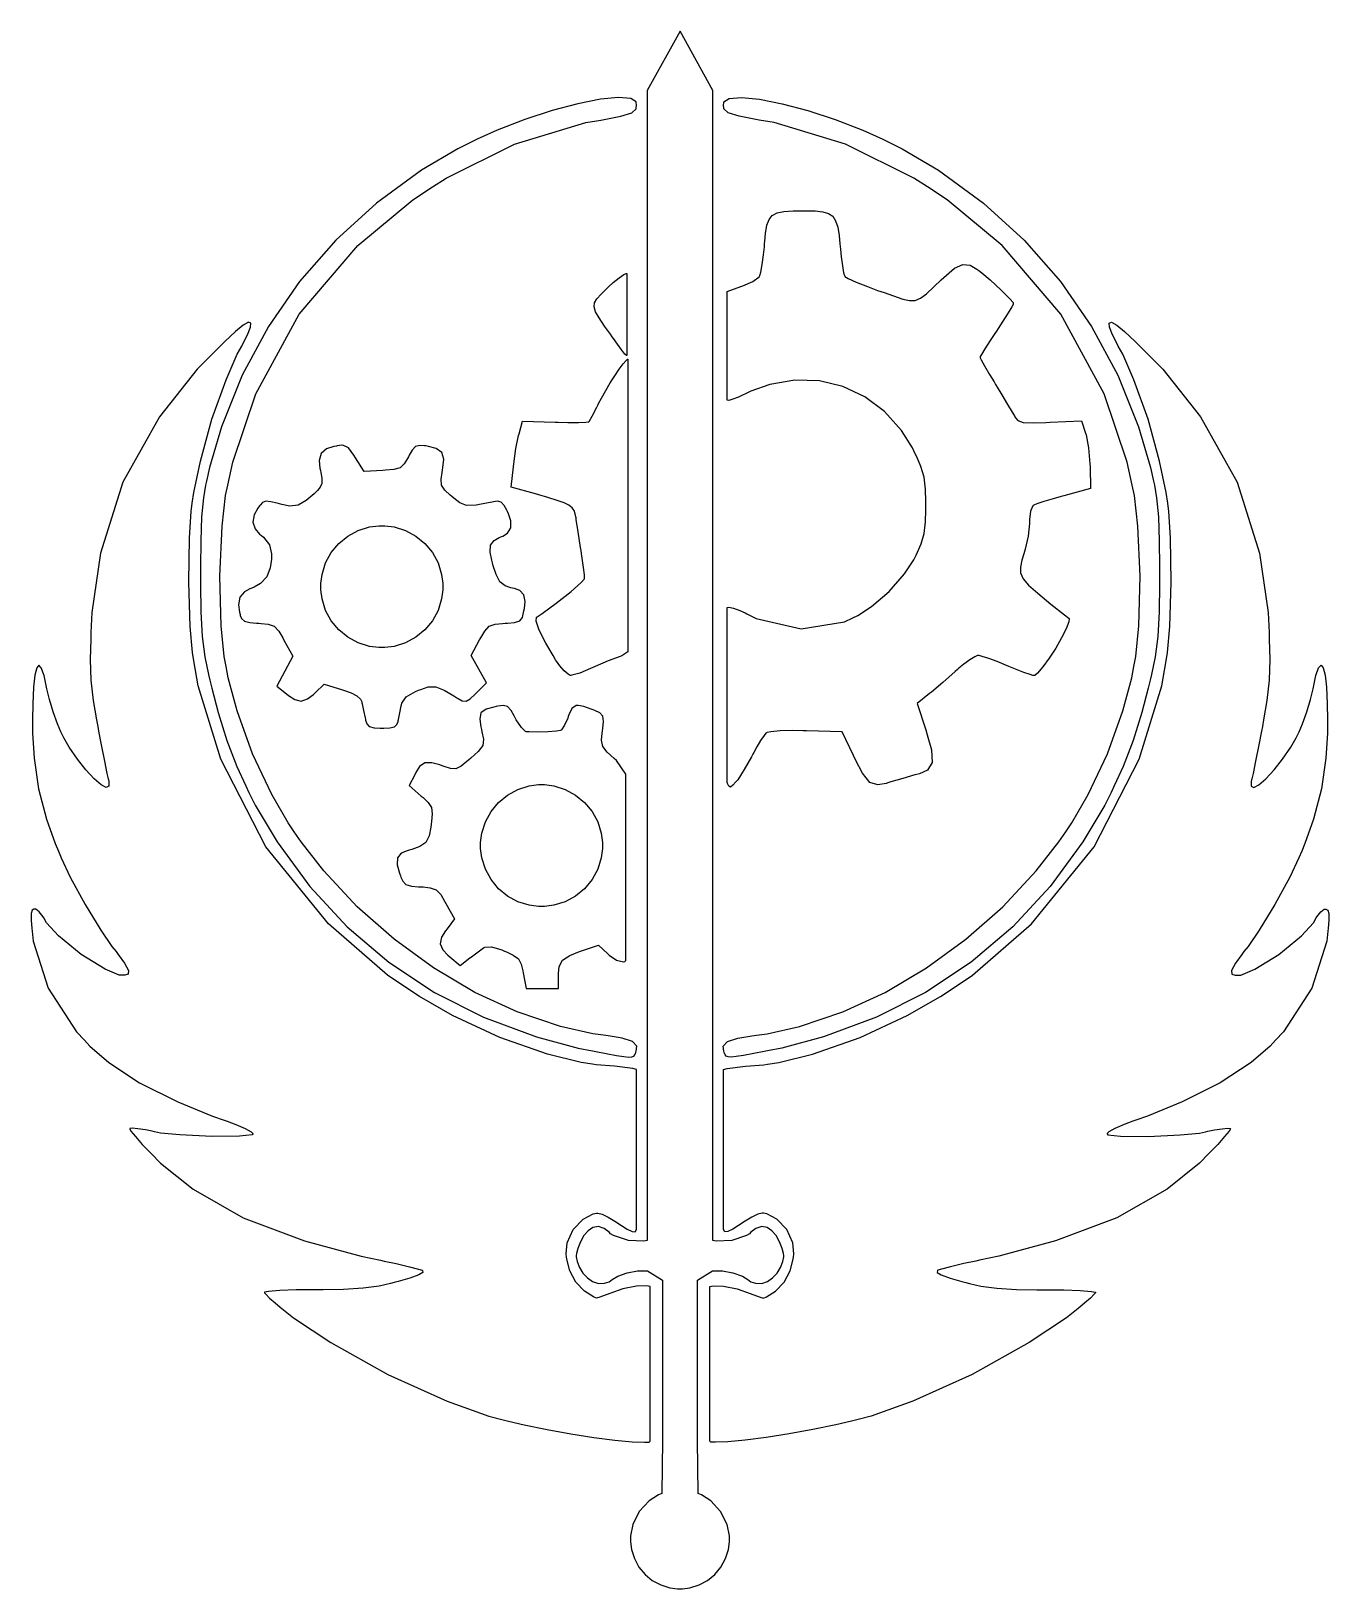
# Model space of a CAD drawing. Extents: x 0 to 111, y 0 to 134.
import ezdxf

# ---------------------------------------------------------------- set-up
doc = ezdxf.new("R2010")
doc.units = 0
doc.layers.get('0').update_dxf_attribs({"linetype": 'CONTINUOUS'})

msp = doc.modelspace()

# ---------------------------------------------------------------- linework, layer by layer
at = {"color": 9}
for p, q in [((55.5819, 133.703), (52.7773, 128.623)), ((58.3875, 128.623), (55.5819, 133.703)), ((52.7773, 128.623), (52.7773, 30.1267)), ((58.3875, 30.1267), (58.3875, 128.623)), ((47.7118, 30.9645), (47.3534, 30.5428)), ((48.1252, 31.2388), (47.7118, 30.9645)), ((48.5881, 31.3159), (48.1252, 31.2388)), ((49.0954, 31.1533), (48.5881, 31.3159)), ((49.5198, 30.8295), (49.0954, 31.1533)), ((49.6383, 30.6999), (49.5198, 30.8295)), ((49.8962, 30.5635), (49.6383, 30.6999)), ((61.5266, 30.6999), (61.2676, 30.5635)), ((61.6437, 30.8295), (61.5266, 30.6999)), ((62.0681, 31.1533), (61.6437, 30.8295)), ((62.574, 31.3159), (62.0681, 31.1533)), ((63.0357, 31.2388), (62.574, 31.3159)), ((63.4478, 30.9645), (63.0357, 31.2388)), ((63.803, 30.5428), (63.4478, 30.9645)), ((46.8284, 29.4376), (46.7032, 28.9981)), ((47.0574, 30.0178), (46.8284, 29.4376)), ((47.3534, 30.5428), (47.0574, 30.0178)), ((51.1609, 30.128), (49.8962, 30.5635)), ((52.488, 30.0729), (51.1609, 30.128)), ((52.7773, 30.1267), (52.488, 30.0729)), ((58.6754, 30.0729), (58.3875, 30.1267)), ((60.0026, 30.128), (58.6754, 30.0729)), ((61.2676, 30.5635), (60.0026, 30.128)), ((64.0994, 30.0178), (63.803, 30.5428)), ((64.3269, 29.4376), (64.0994, 30.0178)), ((64.4507, 28.9981), (64.3269, 29.4376)), ((46.7032, 28.9981), (46.6743, 28.8478)), ((46.6743, 28.8478), (46.6796, 28.7169)), ((46.6796, 28.7169), (46.7639, 28.3242)), ((46.7639, 28.3242), (46.9678, 27.8074)), ((64.1876, 27.8074), (64.3915, 28.3242)), ((64.3915, 28.3242), (64.4744, 28.7169)), ((64.4811, 28.8478), (64.4507, 28.9981)), ((64.4744, 28.7169), (64.4811, 28.8478)), ((46.9678, 27.8074), (47.2694, 27.3279)), ((47.2694, 27.3279), (47.6525, 26.9214)), ((47.6525, 26.9214), (48.0977, 26.6196)), ((49.6383, 26.6706), (49.7692, 26.7904)), ((49.7692, 26.7904), (50.2433, 27.0592)), ((50.2433, 27.0592), (51.048, 27.3527)), ((51.048, 27.3527), (51.9395, 27.5167)), ((51.9395, 27.5167), (52.59, 27.5415)), ((52.59, 27.5415), (52.8038, 27.5167)), ((52.8038, 27.5167), (54.0826, 26.7408)), ((54.0826, 26.7408), (54.0826, 13.0004)), ((57.0727, 26.7408), (58.3516, 27.5167)), ((57.0727, 13.0004), (57.0727, 26.7408)), ((58.3516, 27.5167), (58.5639, 27.5415)), ((58.5639, 27.5415), (59.2155, 27.5167)), ((59.2155, 27.5167), (60.1102, 27.3527)), ((60.1102, 27.3527), (60.9191, 27.0592)), ((60.9191, 27.0592), (61.3943, 26.7904)), ((61.3943, 26.7904), (61.5266, 26.6706)), ((63.0633, 26.6196), (63.5071, 26.9214)), ((63.5071, 26.9214), (63.8874, 27.3279)), ((63.8874, 27.3279), (64.1876, 27.8074)), ((48.0977, 26.6196), (48.5881, 26.4542)), ((48.5881, 26.4542), (49.1077, 26.4611)), ((49.1077, 26.4611), (49.5184, 26.5975)), ((49.5184, 26.5975), (49.6383, 26.6706)), ((61.5266, 26.6706), (61.6451, 26.5989)), ((61.6451, 26.5989), (62.0557, 26.4611)), ((62.0557, 26.4611), (62.574, 26.4542)), ((62.574, 26.4542), (63.0633, 26.6196)), ((54.0826, 13.0004), (54.0219, 8.45841)), ((57.1348, 8.45841), (57.0727, 13.0004)), ((53.7337, 8.34542), (52.9414, 7.83276)), ((54.0219, 8.45841), (53.7337, 8.34542)), ((57.4202, 8.34542), (57.1348, 8.45841)), ((58.2126, 7.83276), (57.4202, 8.34542)), ((52.0926, 6.92877), (51.5387, 5.80566)), ((52.9414, 7.83276), (52.0926, 6.92877)), ((59.0571, 6.92877), (58.2126, 7.83276)), ((59.6085, 5.80566), (59.0571, 6.92877)), ((51.5387, 5.80566), (51.3401, 4.84519)), ((59.8068, 4.84519), (59.6085, 5.80566)), ((51.3401, 4.84519), (51.3401, 4.52409)), ((51.3401, 4.52409), (51.3401, 4.3119)), ((51.3401, 4.3119), (51.4255, 3.67249)), ((59.72, 3.67249), (59.8068, 4.3119)), ((59.8068, 4.52409), (59.8068, 4.84519)), ((59.8068, 4.3119), (59.8068, 4.52409)), ((51.4255, 3.67249), (51.6724, 2.87734)), ((51.6724, 2.87734), (52.0622, 2.15801)), ((59.0832, 2.15801), (59.4734, 2.87734)), ((59.4734, 2.87734), (59.72, 3.67249)), ((52.0622, 2.15801), (52.5805, 1.531)), ((52.5805, 1.531), (53.2059, 1.01424)), ((57.9395, 1.01424), (58.5668, 1.531)), ((58.5668, 1.531), (59.0832, 2.15801)), ((53.2059, 1.01424), (53.9253, 0.62425)), ((53.9253, 0.62425), (54.7204, 0.37758)), ((54.7204, 0.37758), (55.36, 0.29077)), ((55.36, 0.29077), (55.5734, 0.29077)), ((55.5734, 0.29077), (55.7858, 0.29077)), ((55.7858, 0.29077), (56.425, 0.37758)), ((56.425, 0.37758), (57.2202, 0.62425)), ((57.2202, 0.62425), (57.9395, 1.01424))]:
    msp.add_line(p, q, dxfattribs=at)
at = {"color": 0}
for p, q in [((44.625, 126.898), (42.285, 126.129)), ((46.8217, 127.489), (44.625, 126.898)), ((48.7564, 127.876), (46.8217, 127.489)), ((50.3135, 128.031), (48.7564, 127.876)), ((51.3789, 127.926), (50.3135, 128.031)), ((51.81, 127.651), (51.3789, 127.926)), ((51.4586, 126.701), (51.8351, 127.043)), ((51.8351, 127.533), (51.81, 127.651)), ((51.8583, 127.416), (51.8351, 127.533)), ((51.8351, 127.043), (51.8583, 127.416)), ((59.2956, 127.416), (59.3203, 127.533)), ((59.3203, 127.043), (59.2956, 127.416)), ((59.3203, 127.533), (59.3439, 127.651)), ((59.6967, 126.701), (59.3203, 127.043)), ((59.3439, 127.651), (59.775, 127.926)), ((59.775, 127.926), (60.8404, 128.031)), ((60.8404, 128.031), (62.3976, 127.876)), ((62.3976, 127.876), (64.3336, 127.489)), ((64.3336, 127.489), (66.5289, 126.898)), ((66.5289, 126.898), (68.8689, 126.129)), ((42.285, 126.129), (39.9161, 125.21)), ((41.4045, 124.024), (47.5121, 125.877)), ((47.5121, 125.877), (48.7853, 126.093)), ((48.7853, 126.093), (49.2167, 126.168)), ((49.2167, 126.168), (50.5079, 126.416)), ((50.5079, 126.416), (51.4586, 126.701)), ((60.6474, 126.416), (59.6967, 126.701)), ((61.9386, 126.168), (60.6474, 126.416)), ((62.3715, 126.093), (61.9386, 126.168)), ((63.6432, 125.877), (62.3715, 126.093)), ((69.7509, 124.024), (63.6432, 125.877)), ((68.8689, 126.129), (71.2378, 125.21)), ((37.6372, 124.17), (36.5566, 123.633)), ((38.1963, 124.448), (37.6372, 124.17)), ((39.9161, 125.21), (38.1963, 124.448)), ((71.2378, 125.21), (72.9576, 124.449)), ((72.9576, 124.449), (73.5182, 124.17)), ((73.5182, 124.17), (74.5973, 123.633)), ((36.5566, 123.633), (33.4353, 121.784)), ((35.5424, 121.112), (41.4045, 124.024)), ((75.6144, 121.112), (69.7509, 124.024)), ((74.5973, 123.633), (77.7187, 121.784)), ((33.4353, 121.784), (29.581, 118.984)), ((77.7187, 121.784), (81.5728, 118.984)), ((32.6926, 119.261), (34.3917, 120.364)), ((34.3917, 120.364), (35.5424, 121.112)), ((76.7652, 120.364), (75.6144, 121.112)), ((78.4627, 119.261), (76.7652, 120.364)), ((29.581, 118.984), (26.0946, 115.799)), ((27.9935, 115.343), (32.6926, 119.261)), ((83.1617, 115.343), (78.4627, 119.261)), ((81.5728, 118.984), (85.0593, 115.799)), ((63.0273, 117.077), (63.2051, 117.581)), ((63.2051, 117.581), (63.4834, 117.926)), ((63.4834, 117.926), (63.8983, 118.144)), ((63.8983, 118.144), (64.4839, 118.262)), ((64.4839, 118.262), (65.2791, 118.311)), ((65.2791, 118.311), (66.0605, 118.321)), ((66.0605, 118.321), (66.3208, 118.321)), ((66.3208, 118.321), (66.5289, 118.321)), ((66.5289, 118.321), (67.1558, 118.306)), ((67.1558, 118.306), (67.8064, 118.241)), ((67.8064, 118.241), (68.2971, 118.098)), ((68.2971, 118.098), (68.6551, 117.85)), ((68.6551, 117.85), (68.9074, 117.468)), ((68.9074, 117.468), (69.0809, 116.926)), ((62.8442, 115.705), (62.913, 116.386)), ((62.913, 116.386), (63.0273, 117.077)), ((69.0809, 116.926), (69.2023, 116.195)), ((69.2023, 116.195), (69.2796, 115.485)), ((22.965, 109.451), (27.9935, 115.343)), ((26.0946, 115.799), (23.0022, 112.261)), ((62.7309, 114.543), (62.8068, 115.244)), ((62.8068, 115.244), (62.8262, 115.478)), ((62.8262, 115.478), (62.8442, 115.705)), ((69.2796, 115.485), (69.3, 115.248)), ((69.3, 115.248), (69.318, 115.028)), ((69.318, 115.028), (69.3896, 114.362)), ((88.1902, 109.451), (83.1617, 115.343)), ((85.0593, 115.799), (88.1532, 112.261)), ((62.4953, 113.068), (62.6166, 113.707)), ((62.6166, 113.707), (62.7309, 114.543)), ((69.3896, 114.362), (69.4916, 113.59)), ((69.4916, 113.59), (69.5925, 113.016)), ((79.0924, 113.392), (79.7899, 113.731)), ((79.7899, 113.731), (80.4263, 113.655)), ((80.4263, 113.655), (80.9971, 113.326)), ((23.0022, 112.261), (20.3247, 108.398)), ((49.4538, 111.794), (49.8669, 112.165)), ((49.8669, 112.165), (50.3686, 112.575)), ((50.3686, 112.575), (50.7683, 112.853)), ((50.7683, 112.853), (50.9626, 112.955)), ((50.9626, 112.955), (51.0124, 112.955)), ((51.0124, 112.955), (51.0124, 105.912)), ((60.9604, 111.898), (61.8091, 112.274)), ((61.8091, 112.274), (62.3507, 112.652)), ((62.3507, 112.652), (62.3852, 112.713)), ((62.3852, 112.713), (62.4184, 112.773)), ((62.4184, 112.773), (62.4953, 113.068)), ((69.5925, 113.016), (69.6556, 112.764)), ((69.6556, 112.764), (69.6817, 112.721)), ((69.6817, 112.721), (69.7068, 112.679)), ((69.7068, 112.679), (69.9837, 112.524)), ((69.9837, 112.524), (70.6699, 112.209)), ((70.6699, 112.209), (71.6372, 111.822)), ((77.3176, 111.796), (77.9558, 112.402)), ((77.9558, 112.402), (78.1706, 112.602)), ((78.1706, 112.602), (78.3911, 112.81)), ((78.3911, 112.81), (79.0924, 113.392)), ((80.9971, 113.326), (81.172, 113.195)), ((81.172, 113.195), (81.4215, 113.007)), ((81.4215, 113.007), (82.145, 112.401)), ((82.145, 112.401), (83.0957, 111.529)), ((88.1532, 112.261), (90.8293, 108.398)), ((48.2671, 110.444), (48.4671, 110.79)), ((48.4671, 110.79), (48.8199, 111.179)), ((48.8199, 111.179), (49.1945, 111.544)), ((49.1945, 111.544), (49.3201, 111.664)), ((49.3201, 111.664), (49.4538, 111.794)), ((59.6194, 111.406), (60.773, 111.839)), ((59.6194, 102.108), (59.6194, 111.406)), ((60.773, 111.839), (60.9604, 111.898)), ((71.6372, 111.822), (72.4958, 111.504)), ((72.4958, 111.504), (72.7837, 111.403)), ((72.7837, 111.403), (73.0511, 111.311)), ((73.0511, 111.311), (73.8533, 111.024)), ((73.8533, 111.024), (74.6471, 110.76)), ((74.6471, 110.76), (75.2436, 110.628)), ((75.7273, 110.647), (76.1792, 110.837)), ((76.1792, 110.837), (76.6822, 111.213)), ((76.6822, 111.213), (77.3176, 111.796)), ((83.0957, 111.529), (83.8151, 110.779)), ((83.8151, 110.779), (84.1015, 110.456)), ((19.2622, 102.627), (22.965, 109.451)), ((48.2272, 110.091), (48.2671, 110.444)), ((48.3528, 109.675), (48.2272, 110.091)), ((48.6502, 109.146), (48.3528, 109.675)), ((75.2436, 110.628), (75.7273, 110.647)), ((83.687, 109.568), (83.2376, 108.851)), ((83.99, 110.093), (83.687, 109.568)), ((84.1015, 110.286), (83.99, 110.093)), ((84.1015, 110.456), (84.1015, 110.349)), ((84.1015, 110.349), (84.1015, 110.286)), ((91.893, 102.627), (88.1902, 109.451)), ((20.3247, 108.398), (18.0867, 104.24)), ((49.1229, 108.45), (48.6502, 109.146)), ((49.615, 107.763), (49.1229, 108.45)), ((82.8298, 108.227), (82.6904, 108.02)), ((83.2376, 108.851), (82.8298, 108.227)), ((90.8293, 108.398), (93.0674, 104.24)), ((49.7801, 107.534), (49.615, 107.763)), ((49.8919, 107.378), (49.7801, 107.534)), ((50.2253, 106.907), (49.8919, 107.378)), ((50.5905, 106.393), (50.2253, 106.907)), ((82.1422, 107.198), (81.6928, 106.5)), ((82.5514, 107.816), (82.1422, 107.198)), ((82.6904, 108.02), (82.5514, 107.816)), ((50.8593, 106.043), (50.5905, 106.393)), ((50.7062, 105.204), (50.957, 105.503)), ((50.982, 105.913), (50.8593, 106.043)), ((50.957, 105.503), (51.0688, 105.613)), ((51.0124, 105.912), (50.982, 105.913)), ((51.0688, 105.613), (51.1073, 105.614)), ((51.1073, 105.614), (51.1073, 80.5476)), ((81.3897, 106.005), (81.2793, 105.839)), ((81.2793, 105.839), (81.2793, 105.782)), ((81.2793, 105.782), (81.2793, 105.726)), ((81.2793, 105.726), (81.3827, 105.554)), ((81.3827, 105.554), (81.6666, 105.035)), ((81.6928, 106.5), (81.3897, 106.005)), ((18.0867, 104.24), (16.3118, 99.8195)), ((49.608, 103.569), (50.0063, 104.196)), ((50.0063, 104.196), (50.3813, 104.754)), ((50.3813, 104.754), (50.7062, 105.204)), ((81.6666, 105.035), (82.0857, 104.305)), ((82.0857, 104.305), (82.4699, 103.657)), ((93.0674, 104.24), (94.8436, 99.8195)), ((48.8474, 102.267), (49.2125, 102.912)), ((49.2125, 102.912), (49.608, 103.569)), ((61.6423, 102.876), (61.1325, 102.621)), ((63.2725, 103.445), (61.6423, 102.876)), ((65.417, 103.819), (63.2725, 103.445)), ((67.5171, 103.757), (65.417, 103.819)), ((69.5276, 103.276), (67.5171, 103.757)), ((71.4005, 102.395), (69.5276, 103.276)), ((82.4699, 103.657), (82.5997, 103.441)), ((82.5997, 103.441), (82.7334, 103.218)), ((82.7334, 103.218), (83.1384, 102.544)), ((17.2709, 96.8015), (19.2622, 102.627)), ((48.0564, 100.735), (48.4491, 101.497)), ((48.4491, 101.497), (48.5359, 101.67)), ((48.5359, 101.67), (48.6103, 101.822)), ((48.6103, 101.822), (48.8474, 102.267)), ((59.6194, 102.102), (59.6194, 102.108)), ((59.7503, 102.079), (59.6194, 102.102)), ((60.0922, 102.175), (59.7503, 102.079)), ((60.5758, 102.365), (60.0922, 102.175)), ((60.9946, 102.554), (60.5758, 102.365)), ((61.1325, 102.621), (60.9946, 102.554)), ((73.0885, 101.127), (71.4005, 102.395)), ((83.1384, 102.544), (83.6316, 101.723)), ((83.6316, 101.723), (84.0246, 101.067)), ((93.883, 96.8015), (91.893, 102.627)), ((41.7904, 99.223), (42.0896, 100.303)), ((42.0896, 100.303), (44.8744, 100.215)), ((44.8744, 100.215), (45.146, 100.207)), ((45.146, 100.207), (45.9645, 100.193)), ((45.9645, 100.193), (46.8768, 100.195)), ((46.8768, 100.195), (47.5149, 100.219)), ((47.5149, 100.219), (47.7654, 100.247)), ((47.7654, 100.247), (47.7834, 100.265)), ((47.7834, 100.265), (47.8, 100.284)), ((47.8, 100.284), (48.0564, 100.735)), ((74.5437, 99.4929), (73.0885, 101.127)), ((84.0246, 101.067), (84.2148, 100.748)), ((84.2148, 100.748), (84.2627, 100.668)), ((84.2627, 100.668), (84.3125, 100.583)), ((84.3125, 100.583), (84.5206, 100.357)), ((84.5206, 100.357), (84.9658, 100.197)), ((84.9658, 100.197), (85.8146, 100.159)), ((85.8146, 100.159), (86.917, 100.192)), ((86.917, 100.192), (87.285, 100.207)), ((87.285, 100.207), (89.964, 100.324)), ((89.964, 100.324), (90.3069, 99.2837)), ((16.3118, 99.8195), (15.2797, 96.3429)), ((41.5258, 97.948), (41.7491, 99.0755)), ((41.7491, 99.0755), (41.7904, 99.223)), ((75.475, 98.0253), (74.5437, 99.4929)), ((90.3069, 99.2837), (90.3538, 99.1415)), ((90.3538, 99.1415), (90.5605, 98.0073)), ((94.8436, 99.8195), (95.8755, 96.3429)), ((24.8364, 97.5335), (24.6793, 96.938)), ((25.3104, 97.9191), (24.8364, 97.5335)), ((25.9388, 98.1258), (25.3104, 97.9191)), ((26.1538, 98.1685), (25.9388, 98.1258)), ((26.2034, 98.1798), (26.1538, 98.1685)), ((26.6209, 98.232), (26.2034, 98.1798)), ((26.6568, 98.2306), (26.6209, 98.232)), ((26.7601, 98.2292), (26.6568, 98.2306)), ((27.1859, 98.002), (26.7601, 98.2292)), ((27.6586, 97.3737), (27.1859, 98.002)), ((32.3963, 97.3914), (32.3191, 97.2425)), ((32.6499, 97.8256), (32.3963, 97.3914)), ((32.9379, 98.1329), (32.6499, 97.8256)), ((33.292, 98.2292), (32.9379, 98.1329)), ((33.6875, 98.1989), (33.292, 98.2292)), ((33.8184, 98.1784), (33.6875, 98.1989)), ((34.0417, 98.1438), (33.8184, 98.1784)), ((34.7059, 97.9703), (34.0417, 98.1438)), ((35.1923, 97.6256), (34.7059, 97.9703)), ((35.3452, 97.0361), (35.1923, 97.6256)), ((41.3357, 96.6403), (41.5258, 97.948)), ((75.722, 97.5046), (75.475, 98.0253)), ((75.8486, 97.2358), (75.722, 97.5046)), ((90.5605, 98.0073), (90.6861, 96.6488)), ((15.2797, 96.3429), (15.0234, 95.1646)), ((16.8438, 94.809), (17.2709, 96.8015)), ((24.6793, 96.938), (24.7468, 96.2766)), ((24.7468, 96.2766), (24.7951, 96.0617)), ((24.7951, 96.0617), (24.8309, 95.9019)), ((27.7854, 97.1723), (27.6586, 97.3737)), ((28.5268, 95.9997), (27.7854, 97.1723)), ((30.1405, 96.0797), (28.5268, 95.9997)), ((30.3692, 96.0921), (30.1405, 96.0797)), ((31.0569, 96.1499), (30.3692, 96.0921)), ((31.6067, 96.3027), (31.0569, 96.1499)), ((31.9664, 96.6364), (31.6067, 96.3027)), ((32.2378, 97.0883), (31.9664, 96.6364)), ((32.3191, 97.2425), (32.2378, 97.0883)), ((35.2006, 95.9033), (35.2378, 96.096)), ((35.2378, 96.096), (35.2806, 96.3291)), ((35.2806, 96.3291), (35.3452, 97.0361)), ((41.1318, 94.6602), (41.311, 96.4008)), ((41.311, 96.4008), (41.3357, 96.6403)), ((76.2014, 96.4131), (75.8486, 97.2358)), ((76.4741, 95.498), (76.2014, 96.4131)), ((90.6861, 96.6488), (90.6914, 96.3937)), ((90.6914, 96.3937), (90.7341, 94.5416)), ((94.3116, 94.809), (93.883, 96.8015)), ((95.8755, 96.3429), (96.1334, 95.1646)), ((14.9462, 94.8133), (14.7684, 93.7426)), ((15.0234, 95.1646), (14.9462, 94.8133)), ((16.6577, 93.9451), (16.8438, 94.809)), ((24.9163, 94.9731), (24.7716, 94.634)), ((24.8309, 95.9019), (24.9177, 95.414)), ((24.9177, 95.414), (24.9163, 94.9731)), ((35.1138, 95.3188), (35.2006, 95.9033)), ((35.1593, 94.8171), (35.1138, 95.3188)), ((35.4471, 94.3903), (35.1593, 94.8171)), ((76.5955, 94.4757), (76.4741, 95.498)), ((94.4961, 93.9451), (94.3116, 94.809)), ((96.1334, 95.1646), (96.2092, 94.8133)), ((96.2092, 94.8133), (96.387, 93.7426)), ((14.7684, 93.7426), (14.61, 92.1163)), ((16.3669, 91.2922), (16.6577, 93.9451)), ((20.1028, 93.4378), (19.8162, 93.3221)), ((20.5466, 93.3979), (20.1028, 93.4378)), ((21.0881, 93.2642), (20.5466, 93.3979)), ((23.5672, 93.5013), (22.8644, 93.1016)), ((24.2452, 94.0841), (23.5672, 93.5013)), ((24.4602, 94.288), (24.2452, 94.0841)), ((24.5429, 94.3681), (24.4602, 94.288)), ((24.7716, 94.634), (24.5429, 94.3681)), ((35.8951, 93.9726), (35.4471, 94.3903)), ((36.0497, 93.8389), (35.8951, 93.9726)), ((36.2109, 93.6985), (36.0497, 93.8389)), ((36.7164, 93.2974), (36.2109, 93.6985)), ((39.6102, 93.3951), (39.4974, 93.3718)), ((39.9577, 93.4339), (39.6102, 93.3951)), ((40.2759, 93.3524), (39.9577, 93.4339)), ((43.2139, 94.0622), (41.1318, 94.6602)), ((43.4742, 93.9878), (43.2139, 94.0622)), ((44.257, 93.7588), (43.4742, 93.9878)), ((45.0564, 93.5094), (44.257, 93.7588)), ((45.6463, 93.2946), (45.0564, 93.5094)), ((76.623, 93.4159), (76.5955, 94.4757)), ((76.623, 93.0617), (76.623, 93.4159)), ((86.7255, 93.4074), (86.1328, 93.2106)), ((87.5235, 93.6502), (86.7255, 93.4074)), ((88.2096, 93.8484), (87.5235, 93.6502)), ((88.4396, 93.9105), (88.2096, 93.8484)), ((90.7341, 94.5416), (88.4396, 93.9105)), ((94.7872, 91.2922), (94.4961, 93.9451)), ((96.387, 93.7426), (96.5454, 92.1163)), ((14.61, 92.1163), (14.5314, 90.0081)), ((19.1189, 92.286), (18.9935, 91.6506)), ((19.4372, 92.8617), (19.1189, 92.286)), ((19.5654, 93.037), (19.4372, 92.8617)), ((19.6205, 93.1139), (19.5654, 93.037)), ((19.8162, 93.3221), (19.6205, 93.1139)), ((21.2673, 93.2134), (21.0881, 93.2642)), ((21.4864, 93.1527), (21.2673, 93.2134)), ((22.1616, 93.0271), (21.4864, 93.1527)), ((22.8644, 93.1016), (22.1616, 93.0271)), ((37.2967, 93.0684), (36.7164, 93.2974)), ((38.1152, 93.1072), (37.2967, 93.0684)), ((39.1527, 93.3016), (38.1152, 93.1072)), ((39.4974, 93.3718), (39.1527, 93.3016)), ((40.5324, 93.0755), (40.2759, 93.3524)), ((40.7472, 92.6853), (40.5324, 93.0755)), ((40.8122, 92.552), (40.7472, 92.6853)), ((40.9004, 92.3671), (40.8122, 92.552)), ((41.0905, 91.7744), (40.9004, 92.3671)), ((46.0622, 93.0935), (45.6463, 93.2946)), ((46.3381, 92.8853), (46.0622, 93.0935)), ((46.5074, 92.6511), (46.3381, 92.8853)), ((46.6079, 92.3685), (46.5074, 92.6511)), ((46.6577, 92.1053), (46.6079, 92.3685)), ((46.6714, 92.0171), (46.6577, 92.1053)), ((76.5955, 91.6672), (76.623, 92.7132)), ((76.623, 92.7132), (76.623, 93.0617)), ((85.6051, 92.5985), (85.5102, 91.8683)), ((85.7857, 93.0575), (85.6051, 92.5985)), ((85.8298, 93.0836), (85.7857, 93.0575)), ((85.8725, 93.1115), (85.8298, 93.0836)), ((86.1328, 93.2106), (85.8725, 93.1115)), ((96.5454, 92.1163), (96.6241, 90.0081)), ((16.1796, 87.019), (16.3669, 91.2922)), ((18.9935, 91.6506), (19.1933, 91.0759)), ((19.1933, 91.0759), (19.575, 90.6307)), ((27.1239, 90.4515), (28.01, 90.9341)), ((28.01, 90.9341), (28.9898, 91.2372)), ((28.9898, 91.2372), (29.7794, 91.3433)), ((29.7794, 91.3433), (30.0426, 91.3433)), ((30.0426, 91.3433), (30.3044, 91.3433)), ((30.3044, 91.3433), (31.094, 91.2372)), ((31.094, 91.2372), (32.0738, 90.9341)), ((32.0738, 90.9341), (32.9613, 90.4515)), ((40.8132, 90.7175), (41.093, 91.1712)), ((41.093, 91.1712), (41.0905, 91.7744)), ((46.6894, 91.8905), (46.6714, 92.0171)), ((46.8545, 90.8128), (46.6894, 91.8905)), ((47.0669, 89.4775), (46.8545, 90.8128)), ((76.4812, 90.6667), (76.5955, 91.6672)), ((85.5087, 91.543), (85.3846, 90.4628)), ((85.5102, 91.7056), (85.5087, 91.543)), ((85.5102, 91.8683), (85.5102, 91.7056)), ((94.9745, 87.019), (94.7872, 91.2922)), ((14.5314, 90.0081), (14.5121, 87.854)), ((19.575, 90.6307), (19.7239, 90.5055)), ((19.7239, 90.5055), (19.8961, 90.3609)), ((19.8961, 90.3609), (20.4198, 89.7075)), ((20.4198, 89.7075), (20.5975, 88.936)), ((25.7142, 89.0404), (26.3508, 89.8137)), ((26.3508, 89.8137), (27.1239, 90.4515)), ((32.9613, 90.4515), (33.7344, 89.8137)), ((33.7344, 89.8137), (34.371, 89.0404)), ((39.3277, 89.082), (39.3594, 89.6867)), ((39.3594, 89.6867), (39.6543, 90.0892)), ((39.6543, 90.0892), (40.0925, 90.3333)), ((40.0925, 90.3333), (40.247, 90.3912)), ((40.247, 90.3912), (40.3973, 90.449)), ((40.3973, 90.449), (40.8132, 90.7175)), ((47.1096, 89.2196), (47.0669, 89.4775)), ((75.9121, 89.0693), (76.2317, 89.8052)), ((76.2317, 89.8052), (76.4812, 90.6667)), ((85.3846, 90.4628), (85.1447, 89.3286)), ((96.6241, 90.0081), (96.6431, 87.854)), ((20.5962, 88.4851), (20.4914, 87.7411)), ((20.5975, 88.7317), (20.5962, 88.4851)), ((20.5975, 88.936), (20.5975, 88.7317)), ((24.9287, 87.1746), (25.2319, 88.1546)), ((25.2319, 88.1546), (25.7142, 89.0404)), ((34.371, 89.0404), (34.8534, 88.1546)), ((34.8534, 88.1546), (35.1565, 87.1746)), ((39.4628, 88.3941), (39.3277, 89.082)), ((39.5235, 88.1683), (39.4628, 88.3941)), ((39.5912, 87.9147), (39.5235, 88.1683)), ((47.1509, 88.9635), (47.1096, 89.2196)), ((47.3234, 87.7743), (47.1509, 88.9635)), ((74.8069, 87.2367), (75.5897, 88.4107)), ((75.5897, 88.4107), (75.795, 88.8284)), ((75.795, 88.8284), (75.9121, 89.0693)), ((84.8554, 88.3832), (84.7245, 87.7962)), ((85.029, 88.9497), (84.8554, 88.3832)), ((85.0868, 89.1371), (85.029, 88.9497)), ((85.1447, 89.3286), (85.0868, 89.1371)), ((14.5121, 87.854), (14.5135, 87.1361)), ((14.5135, 87.1361), (14.5149, 86.348)), ((16.2898, 82.7581), (16.1796, 87.019)), ((20.18, 86.9625), (19.6564, 86.3879)), ((20.4914, 87.7411), (20.18, 86.9625)), ((24.8226, 86.385), (24.9287, 87.1746)), ((35.1565, 87.1746), (35.264, 86.385)), ((39.8336, 87.1608), (39.5912, 87.9147)), ((40.1588, 86.5463), (39.8336, 87.1608)), ((47.111, 86.4704), (47.4126, 86.8056)), ((47.4126, 87.1305), (47.3234, 87.7743)), ((47.4126, 86.9156), (47.4126, 87.1305)), ((47.4126, 86.8056), (47.4126, 86.9156)), ((73.4893, 85.725), (74.8069, 87.2367)), ((84.7245, 87.7962), (84.7411, 87.2973)), ((84.7411, 87.2973), (84.9602, 86.8094)), ((84.9602, 86.8094), (85.4329, 86.2556)), ((94.8641, 82.7581), (94.9745, 87.019)), ((96.6431, 87.1361), (96.6417, 86.348)), ((96.6431, 87.854), (96.6431, 87.1361)), ((14.5149, 86.348), (14.5397, 83.9819)), ((18.2687, 85.6851), (17.8938, 85.2181)), ((18.7441, 85.9511), (18.2687, 85.6851)), ((18.9136, 86.0076), (18.7441, 85.9511)), ((19.1079, 86.0735), (18.9136, 86.0076)), ((19.6564, 86.3879), (19.1079, 86.0735)), ((24.8226, 86.1219), (24.8226, 86.385)), ((24.8226, 85.8601), (24.8226, 86.1219)), ((24.9287, 85.0706), (24.8226, 85.8601)), ((35.264, 85.8601), (35.1565, 85.0706)), ((35.264, 86.385), (35.264, 86.1219)), ((35.264, 86.1219), (35.264, 85.8601)), ((40.5955, 86.2005), (40.1588, 86.5463)), ((41.0778, 86.0351), (40.5955, 86.2005)), ((41.2433, 85.9977), (41.0778, 86.0351)), ((41.3992, 85.9649), (41.2433, 85.9977)), ((41.8525, 85.7843), (41.3992, 85.9649)), ((42.1968, 85.4273), (41.8525, 85.7843)), ((42.3058, 84.8678), (42.1968, 85.4273)), ((44.982, 84.7122), (46.2689, 85.7098)), ((46.2689, 85.7098), (47.111, 86.4704)), ((71.9709, 84.4254), (73.4893, 85.725)), ((85.4329, 86.2556), (86.2087, 85.5567)), ((86.2087, 85.5567), (87.34, 84.6363)), ((96.6417, 86.348), (96.6156, 83.9819)), ((17.8938, 85.2181), (17.7753, 84.5785)), ((17.7753, 84.5785), (17.847, 83.9392)), ((25.2319, 84.0906), (24.9287, 85.0706)), ((25.7142, 83.2044), (25.2319, 84.0906)), ((34.8534, 84.0906), (34.371, 83.2044)), ((35.1565, 85.0706), (34.8534, 84.0906)), ((42.2134, 84.0412), (42.2508, 84.2451)), ((42.2508, 84.2451), (42.3058, 84.8678)), ((43.7596, 83.8359), (44.982, 84.7122)), ((59.6194, 84.347), (59.7683, 84.3802)), ((59.6194, 84.3361), (59.6194, 84.347)), ((59.6194, 69.3554), (59.6194, 84.3361)), ((59.7683, 84.3802), (60.1595, 84.2864)), ((60.1595, 84.2864), (60.7025, 84.0863)), ((60.7025, 84.0863), (61.1614, 83.8824)), ((70.7983, 83.662), (71.9709, 84.4254)), ((87.34, 84.6363), (88.495, 83.7198)), ((14.5397, 83.9819), (14.6458, 81.8473)), ((16.531, 80.1356), (16.2898, 82.7581)), ((17.847, 83.9392), (17.8993, 83.7325)), ((17.8993, 83.7325), (17.9214, 83.6443)), ((17.9214, 83.6443), (18.0358, 83.3864)), ((18.0358, 83.3864), (18.2893, 83.1755)), ((18.2893, 83.1755), (18.7468, 83.0584)), ((18.7468, 83.0584), (19.3077, 83.0019)), ((19.3077, 83.0019), (19.4951, 82.991)), ((19.4951, 82.991), (19.7005, 82.98)), ((19.7005, 82.98), (20.315, 82.9165)), ((20.315, 82.9165), (20.8263, 82.7334)), ((20.8263, 82.7334), (21.2135, 82.3172)), ((26.3508, 82.4315), (25.7142, 83.2044)), ((34.371, 83.2044), (33.7344, 82.4315)), ((38.8567, 82.3214), (39.2437, 82.732)), ((39.2437, 82.732), (39.7605, 82.9151)), ((39.7605, 82.9151), (40.3835, 82.98)), ((40.3835, 82.98), (40.5917, 82.991)), ((40.5917, 82.991), (40.7956, 83.0033)), ((40.7956, 83.0033), (41.4087, 83.0584)), ((41.4087, 83.0584), (41.8592, 83.1935)), ((41.8592, 83.1935), (42.0811, 83.4912)), ((42.0811, 83.4912), (42.1873, 83.9033)), ((42.1873, 83.9033), (42.2134, 84.0412)), ((43.2689, 83.173), (43.2883, 83.5159)), ((43.5211, 82.3969), (43.2689, 83.173)), ((43.2883, 83.5159), (43.3462, 83.5547)), ((43.3462, 83.5547), (43.7596, 83.8359)), ((61.1614, 83.8824), (61.3117, 83.808)), ((61.3117, 83.808), (62.1122, 83.4101)), ((62.1122, 83.4101), (65.9652, 82.5253)), ((65.9652, 82.5253), (69.6599, 83.1233)), ((69.6599, 83.1233), (70.382, 83.4637)), ((70.382, 83.4637), (70.7983, 83.662)), ((88.495, 83.7198), (88.8806, 83.414)), ((88.8891, 83.1152), (88.6615, 82.5183)), ((88.8806, 83.414), (88.918, 83.385)), ((88.918, 83.385), (88.8891, 83.1152)), ((94.6231, 80.1356), (94.8641, 82.7581)), ((96.6156, 83.9819), (96.5094, 81.8473)), ((14.6458, 81.8473), (14.8842, 80.1028)), ((21.2135, 82.3172), (21.5567, 81.7411)), ((21.5567, 81.7411), (21.6642, 81.5439)), ((21.6642, 81.5439), (22.4138, 80.1769)), ((27.1239, 81.7933), (26.3508, 82.4315)), ((28.01, 81.311), (27.1239, 81.7933)), ((32.9613, 81.7933), (32.0738, 81.311)), ((33.7344, 82.4315), (32.9613, 81.7933)), ((37.6813, 80.2308), (38.4129, 81.5619)), ((38.4129, 81.5619), (38.5177, 81.7548)), ((38.5177, 81.7548), (38.8567, 82.3214)), ((44.0806, 81.2793), (43.5211, 82.3969)), ((88.2608, 81.7301), (87.7507, 80.8535)), ((88.6615, 82.5183), (88.2608, 81.7301)), ((96.5094, 81.8473), (96.2713, 80.1028)), ((14.8842, 80.1028), (15.197, 78.6102)), ((16.7032, 79.2787), (16.531, 80.1356)), ((22.4138, 80.1769), (21.7358, 78.8899)), ((28.9898, 81.008), (28.01, 81.311)), ((29.7794, 80.9004), (28.9898, 81.008)), ((30.0426, 80.9004), (29.7794, 80.9004)), ((30.3044, 80.9004), (30.0426, 80.9004)), ((31.094, 81.008), (30.3044, 80.9004)), ((32.0738, 81.311), (31.094, 81.008)), ((38.3427, 79.0582), (37.6813, 80.2308)), ((44.7051, 80.2157), (44.0806, 81.2793)), ((44.9255, 79.8682), (44.7051, 80.2157)), ((50.4458, 80.1522), (49.4316, 79.7595)), ((50.5919, 80.1991), (50.4458, 80.1522)), ((51.1073, 80.5476), (50.5919, 80.1991)), ((80.8288, 80.1275), (80.3949, 79.8696)), ((81.0479, 80.221), (80.8288, 80.1275)), ((81.1209, 80.221), (81.0479, 80.221)), ((81.2063, 80.221), (81.1209, 80.221)), ((81.4627, 80.155), (81.2063, 80.221)), ((82.0318, 79.973), (81.4627, 80.155)), ((87.7507, 80.8535), (87.194, 79.991)), ((94.452, 79.2787), (94.6231, 80.1356)), ((96.2713, 80.1028), (95.9584, 78.6102)), ((16.8947, 78.3237), (16.7032, 79.2787)), ((21.7358, 78.8899), (21.0468, 77.6111)), ((39.0042, 77.8937), (38.3427, 79.0582)), ((45.0109, 79.7348), (44.9255, 79.8682)), ((45.2935, 79.3489), (45.0109, 79.7348)), ((45.6639, 78.9231), (45.2935, 79.3489)), ((45.9948, 78.6363), (45.6639, 78.9231)), ((46.9858, 78.7259), (46.3063, 78.5315)), ((47.9266, 79.1023), (46.9858, 78.7259)), ((48.1224, 79.1916), (47.9266, 79.1023)), ((48.3168, 79.2826), (48.1224, 79.1916)), ((49.4316, 79.7595), (48.3168, 79.2826)), ((79.1545, 78.8568), (78.099, 77.9254)), ((79.3337, 79.0208), (79.1545, 78.8568)), ((79.4646, 79.1422), (79.3337, 79.0208)), ((79.8766, 79.4879), (79.4646, 79.1422)), ((80.3949, 79.8696), (79.8766, 79.4879)), ((82.7497, 79.7045), (82.0318, 79.973)), ((83.3423, 79.4618), (82.7497, 79.7045)), ((83.5381, 79.375), (83.3423, 79.4618)), ((83.7311, 79.291), (83.5381, 79.375)), ((84.3195, 79.0469), (83.7311, 79.291)), ((85.0223, 78.777), (84.3195, 79.0469)), ((85.5694, 78.595), (85.0223, 78.777)), ((86.1977, 78.7259), (85.9621, 78.5276)), ((86.6553, 79.2469), (86.1977, 78.7259)), ((87.194, 79.991), (86.6553, 79.2469)), ((94.2605, 78.3237), (94.452, 79.2787)), ((15.197, 78.6102), (15.3128, 78.1156)), ((15.3128, 78.1156), (15.4754, 77.4196)), ((15.4754, 77.4196), (16.0183, 75.3442)), ((17.6582, 75.4944), (16.8947, 78.3237)), ((21.0468, 77.6111), (21.8846, 76.9415)), ((24.3279, 77.0297), (25.1134, 77.7875)), ((25.1134, 77.7875), (26.665, 77.2943)), ((33.3885, 77.3285), (34.0196, 77.5324)), ((34.0196, 77.5324), (34.6604, 77.5575)), ((34.6604, 77.5575), (35.384, 77.2693)), ((38.1222, 77.0117), (39.0042, 77.8937)), ((46.1807, 78.5301), (45.9948, 78.6363)), ((46.2428, 78.5301), (46.1807, 78.5301)), ((46.3063, 78.5315), (46.2428, 78.5301)), ((78.099, 77.9254), (77.1052, 77.089)), ((85.8051, 78.5276), (85.5694, 78.595)), ((85.8834, 78.5276), (85.8051, 78.5276)), ((85.9621, 78.5276), (85.8834, 78.5276)), ((93.4956, 75.4944), (94.2605, 78.3237)), ((95.6814, 77.4196), (95.1371, 75.3442)), ((95.8441, 78.1156), (95.6814, 77.4196)), ((95.9584, 78.6102), (95.8441, 78.1156)), ((21.8846, 76.9415), (22.0486, 76.8103)), ((22.0486, 76.8103), (22.5805, 76.4632)), ((22.5805, 76.4632), (23.1442, 76.3157)), ((23.1442, 76.3157), (23.6871, 76.5044)), ((23.6871, 76.5044), (24.1791, 76.8876)), ((24.1791, 76.8876), (24.3279, 77.0297)), ((26.665, 77.2943), (26.8511, 77.2365)), ((26.8511, 77.2365), (27.405, 77.0308)), ((27.405, 77.0308), (27.9053, 76.7761)), ((27.9053, 76.7761), (28.2029, 76.5016)), ((28.2029, 76.5016), (28.3242, 76.2663)), ((28.3242, 76.2663), (28.3407, 76.182)), ((28.3407, 76.182), (28.3573, 76.0966)), ((28.3573, 76.0966), (28.4772, 75.5177)), ((31.728, 76.0155), (31.7569, 76.1559)), ((31.7569, 76.1559), (32.129, 76.7016)), ((32.129, 76.7016), (32.9351, 77.1564)), ((32.9351, 77.1564), (33.1832, 77.2502)), ((33.1832, 77.2502), (33.3885, 77.3285)), ((35.384, 77.2693), (36.2038, 76.7842)), ((36.2038, 76.7842), (36.4726, 76.6149)), ((36.4726, 76.6149), (36.5827, 76.5457)), ((36.5827, 76.5457), (36.9288, 76.3545)), ((36.9288, 76.3545), (37.2565, 76.3104)), ((37.2565, 76.3104), (37.6054, 76.5168)), ((37.6054, 76.5168), (37.9952, 76.8862)), ((37.9952, 76.8862), (38.1222, 77.0117)), ((76.9578, 76.9719), (75.8804, 76.1213)), ((75.8804, 76.1213), (76.6163, 73.8671)), ((77.1052, 77.089), (76.9578, 76.9719)), ((16.0183, 75.3442), (16.7666, 72.9449)), ((18.9728, 71.8178), (17.6582, 75.4944)), ((28.4772, 75.5177), (28.6081, 74.8965)), ((28.6081, 74.8965), (28.6315, 74.7889)), ((28.6315, 74.7889), (28.6536, 74.6827)), ((31.4454, 74.6485), (31.462, 74.7367)), ((31.462, 74.7367), (31.5805, 75.311)), ((31.5805, 75.311), (31.7059, 75.9146)), ((31.7059, 75.9146), (31.728, 76.0155)), ((38.5339, 75.3251), (38.4238, 74.7832)), ((38.4238, 74.7832), (38.5216, 74.1179)), ((38.9805, 75.6433), (38.5339, 75.3251)), ((39.624, 75.8169), (38.9805, 75.6433)), ((39.842, 75.8553), (39.624, 75.8169)), ((39.9891, 75.8832), (39.842, 75.8553)), ((40.4372, 75.9396), (39.9891, 75.8832)), ((40.8189, 75.8582), (40.4372, 75.9396)), ((41.1194, 75.5329), (40.8189, 75.8582)), ((41.3893, 75.0507), (41.1194, 75.5329)), ((41.4736, 74.8852), (41.3893, 75.0507)), ((41.5533, 74.7268), (41.4736, 74.8852)), ((41.9901, 74.0615), (41.5533, 74.7268)), ((45.9602, 74.8661), (45.6904, 74.2569)), ((46.0058, 75.0013), (45.9602, 74.8661)), ((46.0555, 75.1554), (46.0058, 75.0013)), ((46.3243, 75.6902), (46.0555, 75.1554)), ((46.6852, 75.9354), (46.3243, 75.6902)), ((46.7829, 75.9435), (46.6852, 75.9354)), ((46.8574, 75.9506), (46.7829, 75.9435)), ((47.3357, 75.8694), (46.8574, 75.9506)), ((47.9806, 75.6405), (47.3357, 75.8694)), ((48.1404, 75.5745), (47.9806, 75.6405)), ((48.2836, 75.5153), (48.1404, 75.5745)), ((48.7056, 75.3138), (48.2836, 75.5153)), ((48.9783, 75.0369), (48.7056, 75.3138)), ((49.0319, 74.5808), (48.9783, 75.0369)), ((92.1812, 71.8178), (93.4956, 75.4944)), ((95.1371, 75.3442), (94.3875, 72.9449)), ((28.6536, 74.6827), (28.7569, 74.3712)), ((28.7569, 74.3712), (28.9719, 74.137)), ((28.9719, 74.137), (29.3743, 74.035)), ((29.3743, 74.035), (29.8883, 74.0131)), ((29.8883, 74.0131), (30.0605, 74.0131)), ((30.0605, 74.0131), (30.2245, 74.0131)), ((30.2245, 74.0131), (30.7165, 74.0364)), ((30.7165, 74.0364), (31.1161, 74.1274)), ((31.1161, 74.1274), (31.3338, 74.3204)), ((31.3338, 74.3204), (31.4275, 74.5642)), ((31.4275, 74.5642), (31.4454, 74.6485)), ((38.5216, 74.1179), (38.5713, 73.8988)), ((38.5713, 73.8988), (38.6182, 73.6921)), ((38.6182, 73.6921), (38.7382, 73.0635)), ((42.3594, 73.7087), (41.9901, 74.0615)), ((42.4078, 73.7044), (42.3594, 73.7087)), ((42.6462, 73.6893), (42.4078, 73.7044)), ((43.367, 73.6699), (42.6462, 73.6893)), ((44.2764, 73.6865), (43.367, 73.6699)), ((44.9957, 73.7485), (44.2764, 73.6865)), ((45.3263, 73.8078), (44.9957, 73.7485)), ((45.3884, 73.8449), (45.3263, 73.8078)), ((45.4283, 73.8699), (45.3884, 73.8449)), ((45.6904, 74.2569), (45.4283, 73.8699)), ((48.8597, 72.9738), (48.9162, 73.5817)), ((48.9162, 73.5817), (48.9437, 73.7828)), ((48.9437, 73.7828), (48.9701, 73.9828)), ((48.9701, 73.9828), (49.0319, 74.5808)), ((62.7736, 73.3792), (62.4844, 72.9576)), ((62.931, 73.5693), (62.7736, 73.3792)), ((62.9832, 73.6053), (62.931, 73.5693)), ((63.0343, 73.6424), (62.9832, 73.6053)), ((63.3691, 73.7016), (63.0343, 73.6424)), ((64.1449, 73.7676), (63.3691, 73.7016)), ((65.1965, 73.7969), (64.1449, 73.7676)), ((66.1088, 73.7912), (65.1965, 73.7969)), ((66.4132, 73.7817), (66.1088, 73.7912)), ((69.4669, 73.6935), (66.4132, 73.7817)), ((70.4356, 71.665), (69.4669, 73.6935)), ((76.6163, 73.8671), (76.7553, 73.4413)), ((76.7553, 73.4413), (77.1052, 72.1402)), ((16.7666, 72.9449), (17.6251, 70.7291)), ((38.6828, 72.5166), (38.2944, 72.0037)), ((38.7382, 73.0635), (38.6828, 72.5166)), ((48.9574, 72.4394), (48.8597, 72.9738)), ((49.3448, 71.942), (48.9574, 72.4394)), ((62.151, 72.402), (61.8945, 71.9307)), ((62.4844, 72.9576), (62.151, 72.402)), ((77.1052, 72.1402), (77.1673, 71.0572)), ((94.3875, 72.9449), (93.5302, 70.7291)), ((17.6251, 70.7291), (18.383, 69.0563)), ((20.6127, 68.3341), (18.9728, 71.8178)), ((33.2796, 70.7087), (32.9489, 70.1971)), ((33.7234, 71.0364), (33.2796, 70.7087)), ((34.3242, 71.0477), (33.7234, 71.0364)), ((34.9994, 70.8628), (34.3242, 71.0477)), ((35.2199, 70.7842), (34.9994, 70.8628)), ((35.3935, 70.7238), (35.2199, 70.7842)), ((35.9227, 70.5584), (35.3935, 70.7238)), ((36.8406, 70.7552), (36.394, 70.5337)), ((37.3144, 71.1383), (36.8406, 70.7552)), ((37.4689, 71.2692), (37.3144, 71.1383)), ((37.6784, 71.4498), (37.4689, 71.2692)), ((38.2944, 72.0037), (37.6784, 71.4498)), ((49.9332, 71.4156), (49.3448, 71.942)), ((50.1343, 71.2431), (49.9332, 71.4156)), ((50.9446, 70.0705), (50.1343, 71.2431)), ((61.7058, 71.556), (61.0856, 70.455)), ((61.8148, 71.7709), (61.7058, 71.556)), ((61.8945, 71.9307), (61.8148, 71.7709)), ((70.6191, 71.2805), (70.4356, 71.665)), ((71.2156, 70.1463), (70.6191, 71.2805)), ((77.1673, 71.0572), (76.7595, 70.4219)), ((90.5411, 68.3341), (92.1812, 71.8178)), ((93.5302, 70.7291), (92.7724, 69.0563)), ((32.8566, 70.0183), (32.3798, 69.0922)), ((32.9489, 70.1971), (32.8566, 70.0183)), ((36.394, 70.5337), (35.9227, 70.5584)), ((50.9446, 54.1154), (50.9446, 70.0705)), ((60.3663, 69.3981), (60.114, 69.1099)), ((60.4478, 69.4958), (60.3663, 69.3981)), ((60.5261, 69.5935), (60.4478, 69.4958)), ((61.0856, 70.455), (60.5261, 69.5935)), ((71.8425, 69.3593), (71.2156, 70.1463)), ((73.63, 69.3995), (73.4688, 69.3484)), ((74.6524, 69.7025), (73.63, 69.3995)), ((75.6789, 69.9961), (74.6524, 69.7025)), ((75.8444, 70.0401), (75.6789, 69.9961)), ((76.0815, 70.1051), (75.8444, 70.0401)), ((76.7595, 70.4219), (76.0815, 70.1051)), ((18.383, 69.0563), (18.6559, 68.5091)), ((18.6559, 68.5091), (19.1988, 67.4218)), ((22.0183, 65.8992), (20.6127, 68.3341)), ((32.3798, 69.0922), (33.4216, 68.1923)), ((33.4216, 68.1923), (33.5718, 68.0628)), ((33.5718, 68.0628), (34.01, 67.6533)), ((40.0308, 67.6409), (40.8023, 68.2791)), ((40.8023, 68.2791), (41.6899, 68.7613)), ((41.6899, 68.7613), (42.6695, 69.0644)), ((42.6695, 69.0644), (43.459, 69.1706)), ((43.459, 69.1706), (43.7226, 69.1706)), ((43.7226, 69.1706), (43.9843, 69.1706)), ((43.9843, 69.1706), (44.7738, 69.0644)), ((44.7738, 69.0644), (45.7535, 68.7613)), ((45.7535, 68.7613), (46.6397, 68.2791)), ((46.6397, 68.2791), (47.4126, 67.6409)), ((59.6512, 69.2781), (59.6194, 69.3554)), ((59.7641, 69.052), (59.6512, 69.2781)), ((59.9087, 68.9652), (59.7641, 69.052)), ((60.114, 69.1099), (59.9087, 68.9652)), ((72.5248, 69.1473), (71.8425, 69.3593)), ((73.2384, 69.2781), (72.5248, 69.1473)), ((73.4688, 69.3484), (73.2384, 69.2781)), ((89.1357, 65.8992), (90.5411, 68.3341)), ((92.4994, 68.5091), (91.9565, 67.4218)), ((92.7724, 69.0563), (92.4994, 68.5091)), ((19.1988, 67.4218), (21.0702, 64.2772)), ((34.01, 67.6533), (34.2952, 67.2137)), ((34.2952, 67.2137), (34.3531, 66.6641)), ((38.9103, 65.9818), (39.3926, 66.8694)), ((39.3926, 66.8694), (40.0308, 67.6409)), ((47.4126, 67.6409), (48.0508, 66.8694)), ((48.0508, 66.8694), (48.5331, 65.9818)), ((91.9565, 67.4218), (90.0836, 64.2772)), ((22.5433, 65.1245), (22.0183, 65.8992)), ((34.2263, 65.5366), (34.0927, 64.7968)), ((34.2594, 65.7849), (34.2263, 65.5366)), ((34.287, 66.004), (34.2594, 65.7849)), ((34.3531, 66.6641), (34.287, 66.004)), ((38.6073, 65.0021), (38.9103, 65.9818)), ((48.5331, 65.9818), (48.8364, 65.0021)), ((88.6121, 65.1245), (89.1357, 65.8992)), ((21.0702, 64.2772), (23.8855, 60.4326)), ((23.129, 64.2606), (22.5433, 65.1245)), ((25.0734, 61.7883), (23.129, 64.2606)), ((33.8212, 64.2112), (33.3017, 63.857)), ((34.0927, 64.7968), (33.8212, 64.2112)), ((38.5011, 64.2126), (38.6073, 65.0021)), ((38.5011, 63.9491), (38.5011, 64.2126)), ((48.8364, 65.0021), (48.9437, 64.2126)), ((48.9437, 64.2126), (48.9437, 63.9491)), ((86.082, 61.7883), (88.0251, 64.2606)), ((90.0836, 64.2772), (87.2684, 60.4326)), ((88.0251, 64.2606), (88.6121, 65.1245)), ((31.3793, 62.9087), (31.3642, 62.2999)), ((31.71, 63.2961), (31.3793, 62.9087)), ((32.2144, 63.5138), (31.71, 63.2961)), ((32.3894, 63.5621), (32.2144, 63.5138)), ((32.6195, 63.6266), (32.3894, 63.5621)), ((33.3017, 63.857), (32.6195, 63.6266)), ((38.5011, 63.6873), (38.5011, 63.9491)), ((38.6073, 62.8978), (38.5011, 63.6873)), ((38.9103, 61.9181), (38.6073, 62.8978)), ((48.8364, 62.8978), (48.5331, 61.9181)), ((48.9437, 63.6873), (48.8364, 62.8978)), ((48.9437, 63.9491), (48.9437, 63.6873)), ((27.9411, 58.7072), (25.0734, 61.7883)), ((31.3642, 62.2999), (31.5502, 61.5943)), ((31.5502, 61.5943), (31.6301, 61.3653)), ((39.3926, 61.032), (38.9103, 61.9181)), ((48.5331, 61.9181), (48.0508, 61.032)), ((83.2143, 58.7072), (86.082, 61.7883)), ((23.8855, 60.4326), (27.0826, 56.9916)), ((31.6301, 61.3653), (31.6714, 61.244)), ((31.6714, 61.244), (31.8341, 60.8887)), ((31.8341, 60.8887), (32.111, 60.6171)), ((32.111, 60.6171), (32.581, 60.482)), ((32.581, 60.482), (33.1707, 60.4255)), ((33.1707, 60.4255), (33.3678, 60.4132)), ((33.3678, 60.4132), (33.5732, 60.4023)), ((33.5732, 60.4023), (34.1878, 60.3373)), ((34.1878, 60.3373), (34.699, 60.1543)), ((34.699, 60.1543), (35.0848, 59.7489)), ((40.0308, 60.259), (39.3926, 61.032)), ((40.8023, 59.6223), (40.0308, 60.259)), ((47.4126, 60.259), (46.6397, 59.6223)), ((48.0508, 61.032), (47.4126, 60.259)), ((87.2684, 60.4326), (84.0715, 56.9916)), ((31.0899, 55.9209), (27.9411, 58.7072)), ((35.0848, 59.7489), (35.4224, 59.1922)), ((35.4224, 59.1922), (35.5286, 59.0021)), ((35.5286, 59.0021), (36.2603, 57.6873)), ((41.6899, 59.14), (40.8023, 59.6223)), ((42.6695, 58.8366), (41.6899, 59.14)), ((43.459, 58.7294), (42.6695, 58.8366)), ((43.7226, 58.7294), (43.459, 58.7294)), ((43.9843, 58.7294), (43.7226, 58.7294)), ((44.7738, 58.8366), (43.9843, 58.7294)), ((45.7535, 59.14), (44.7738, 58.8366)), ((46.6397, 59.6223), (45.7535, 59.14)), ((80.0654, 55.9209), (83.2143, 58.7072)), ((36.2603, 57.6873), (35.6263, 56.8332)), ((27.0826, 56.9916), (30.6407, 53.9694)), ((35.162, 56.0998), (35.0394, 55.5308)), ((35.4969, 56.6593), (35.162, 56.0998)), ((35.6263, 56.8332), (35.4969, 56.6593)), ((84.0715, 56.9916), (80.5134, 53.9694)), ((34.462, 53.4652), (31.0899, 55.9209)), ((35.0394, 55.5308), (35.2695, 55.0101)), ((35.2695, 55.0101), (35.7036, 54.5578)), ((37.7102, 54.416), (38.2972, 54.8513)), ((38.2972, 54.8513), (38.7505, 55.1836)), ((38.7505, 55.1836), (38.8013, 55.2178)), ((38.8013, 55.2178), (38.8592, 55.2609)), ((38.8592, 55.2609), (39.4229, 55.269)), ((39.4229, 55.269), (40.3144, 55.0115)), ((40.3144, 55.0115), (40.5377, 54.919)), ((40.5377, 54.919), (40.7307, 54.8404)), ((40.7307, 54.8404), (41.3025, 54.5772)), ((46.138, 54.5426), (46.9607, 54.8693)), ((46.9607, 54.8693), (47.2405, 54.9631)), ((47.2405, 54.9631), (48.6075, 55.4302)), ((48.6075, 55.4302), (49.3931, 54.6806)), ((76.6932, 53.4652), (80.0654, 55.9209)), ((30.6407, 53.9694), (34.5392, 51.3803)), ((37.9995, 51.3789), (34.462, 53.4652)), ((35.7036, 54.5578), (35.8634, 54.4241)), ((35.8634, 54.4241), (36.7372, 53.6843)), ((36.7372, 53.6843), (37.5931, 54.3278)), ((37.5931, 54.3278), (37.7102, 54.416)), ((41.3025, 54.5772), (41.7435, 54.2466)), ((41.7435, 54.2466), (41.9848, 53.7834)), ((41.9848, 53.7834), (42.1185, 53.2282)), ((45.1598, 53.0077), (45.2258, 53.5989)), ((45.2258, 53.5989), (45.5097, 54.132)), ((45.5097, 54.132), (46.138, 54.5426)), ((49.3931, 54.6806), (49.5184, 54.5606)), ((49.5184, 54.5606), (50.1442, 54.1472)), ((50.1442, 54.1472), (50.7326, 54.0039)), ((50.7326, 54.0039), (50.8399, 54.0191)), ((50.8399, 54.0191), (50.9446, 54.1154)), ((73.1559, 51.3789), (76.6932, 53.4652)), ((80.5134, 53.9694), (76.6149, 51.3803)), ((42.1185, 53.2282), (42.1527, 53.0408)), ((42.1527, 53.0408), (42.3898, 51.7179)), ((45.1598, 52.8105), (45.1598, 53.0077)), ((45.1598, 51.7179), (45.1598, 52.8105)), ((34.5392, 51.3803), (38.7586, 49.24)), ((41.6458, 49.699), (37.9995, 51.3789)), ((42.3898, 51.7179), (45.1598, 51.7179)), ((69.5096, 49.699), (73.1559, 51.3789)), ((76.6149, 51.3803), (72.3953, 49.24)), ((45.3429, 48.4628), (41.6458, 49.699)), ((65.811, 48.4628), (69.5096, 49.699)), ((38.7586, 49.24), (43.2788, 47.5643)), ((48.1044, 47.836), (45.3429, 48.4628)), ((63.0495, 47.836), (65.811, 48.4628)), ((72.3953, 49.24), (67.8751, 47.5643)), ((43.2788, 47.5643), (46.8672, 46.6012)), ((49.0361, 47.709), (48.1044, 47.836)), ((49.433, 47.6553), (49.0361, 47.709)), ((50.618, 47.45), (49.433, 47.6553)), ((51.5193, 47.1593), (50.618, 47.45)), ((51.8679, 46.7706), (51.5193, 47.1593)), ((51.8351, 46.3419), (51.8679, 46.7706)), ((59.2875, 46.7706), (59.6346, 47.1593)), ((59.3189, 46.3419), (59.2875, 46.7706)), ((59.6346, 47.1593), (60.5374, 47.45)), ((60.5374, 47.45), (61.7224, 47.6553)), ((61.7224, 47.6553), (62.1192, 47.709)), ((62.1192, 47.709), (63.0495, 47.836)), ((67.8751, 47.5643), (64.2881, 46.6012)), ((46.8672, 46.6012), (48.0797, 46.367)), ((48.0797, 46.367), (48.3732, 46.3102)), ((48.3732, 46.3102), (49.2566, 46.1409)), ((49.2566, 46.1409), (50.1371, 45.9782)), ((50.1371, 45.9782), (50.7697, 45.8763)), ((50.7697, 45.8763), (51.1969, 45.8322)), ((51.1969, 45.8322), (51.4657, 45.8474)), ((51.4657, 45.8474), (51.6241, 45.9161)), ((51.6241, 45.9161), (51.7151, 46.0403)), ((51.7151, 46.0403), (51.7701, 46.1712)), ((51.7701, 46.1712), (51.7867, 46.2139)), ((51.7867, 46.2139), (51.8351, 46.3419)), ((59.3686, 46.2139), (59.3189, 46.3419)), ((59.3852, 46.1712), (59.3686, 46.2139)), ((59.4388, 46.0403), (59.3852, 46.1712)), ((59.5313, 45.9161), (59.4388, 46.0403)), ((59.6882, 45.8474), (59.5313, 45.9161)), ((59.9585, 45.8322), (59.6882, 45.8474)), ((60.3857, 45.8763), (59.9585, 45.8322)), ((61.0182, 45.9782), (60.3857, 45.8763)), ((61.8987, 46.1409), (61.0182, 45.9782)), ((62.7821, 46.3102), (61.8987, 46.1409)), ((63.077, 46.367), (62.7821, 46.3102)), ((64.2881, 46.6012), (63.077, 46.367))]:
    msp.add_line(p, q, dxfattribs=at)
at = {"color": 169}
for p, q in [((18.1777, 108.522), (17.5052, 107.976)), ((18.6132, 108.765), (18.1777, 108.522)), ((18.5277, 107.688), (18.7868, 108.348)), ((18.8157, 108.707), (18.6132, 108.765)), ((18.7868, 108.348), (18.8157, 108.707)), ((92.3396, 108.707), (92.5421, 108.765)), ((92.3685, 108.348), (92.3396, 108.707)), ((92.6275, 107.688), (92.3685, 108.348)), ((92.5421, 108.765), (92.9778, 108.522)), ((92.9778, 108.522), (93.6502, 107.976)), ((16.5943, 107.127), (15.7275, 106.266)), ((17.5052, 107.976), (16.5943, 107.127)), ((18.044, 106.729), (18.1708, 106.966)), ((18.1708, 106.966), (18.5277, 107.688)), ((92.9845, 106.966), (92.6275, 107.688)), ((93.1125, 106.729), (92.9845, 106.966)), ((93.6502, 107.976), (94.5596, 107.127)), ((94.5596, 107.127), (95.4264, 106.266)), ((15.4437, 105.974), (14.2393, 104.739)), ((15.7275, 106.266), (15.4437, 105.974)), ((16.6977, 103.835), (17.6664, 106.029)), ((17.6664, 106.029), (18.044, 106.729)), ((93.4903, 106.029), (93.1125, 106.729)), ((94.4577, 103.835), (93.4903, 106.029)), ((95.4264, 106.266), (95.7118, 105.974)), ((95.7118, 105.974), (96.9162, 104.739)), ((14.2393, 104.739), (11.0064, 100.663)), ((96.9162, 104.739), (100.149, 100.663)), ((15.496, 100.478), (16.6977, 103.835)), ((95.6592, 100.478), (94.4577, 103.835)), ((11.0064, 100.663), (7.87411, 95.0793)), ((14.5094, 96.8872), (15.496, 100.478)), ((96.6445, 96.8872), (95.6592, 100.478)), ((100.149, 100.663), (103.281, 95.0793)), ((13.9471, 94.1959), (14.5094, 96.8872)), ((97.2069, 94.1959), (96.6445, 96.8872)), ((7.87411, 95.0793), (5.949, 88.9991)), ((103.281, 95.0793), (105.206, 88.9991)), ((13.8121, 93.2903), (13.9471, 94.1959)), ((97.3434, 93.2903), (97.2069, 94.1959)), ((13.5682, 90.3206), (13.7018, 92.5558)), ((13.7018, 92.5558), (13.8121, 93.2903)), ((97.4535, 92.5558), (97.3434, 93.2903)), ((97.5857, 90.3206), (97.4535, 92.5558)), ((13.5144, 86.5036), (13.5682, 90.3206)), ((97.6394, 86.5036), (97.5857, 90.3206)), ((5.949, 88.9991), (5.20347, 83.9033)), ((105.206, 88.9991), (105.953, 83.9033)), ((13.6412, 82.6989), (13.5144, 86.5036)), ((97.5141, 82.6989), (97.6394, 86.5036)), ((5.20347, 83.9033), (5.13457, 82.1972)), ((105.953, 83.9033), (106.022, 82.1972)), ((5.11115, 81.6225), (5.06843, 79.8961)), ((5.13457, 82.1972), (5.11115, 81.6225)), ((13.8148, 80.4884), (13.6412, 82.6989)), ((97.3406, 80.4884), (97.5141, 82.6989)), ((106.022, 82.1972), (106.044, 81.6225)), ((106.044, 81.6225), (106.087, 79.8961)), ((13.9402, 79.7638), (13.8148, 80.4884)), ((97.2164, 79.7638), (97.3406, 80.4884)), ((0.48369, 79.1792), (0.32935, 78.5442)), ((0.6711, 79.3983), (0.48369, 79.1792)), ((0.88194, 79.182), (0.6711, 79.3983)), ((1.11345, 78.5153), (0.88194, 79.182)), ((5.06843, 79.8961), (5.11803, 78.1279)), ((14.3082, 77.6249), (13.9402, 79.7638)), ((96.847, 77.6249), (97.2164, 79.7638)), ((106.087, 79.8961), (106.037, 78.1279)), ((110.042, 78.5153), (110.272, 79.182)), ((110.272, 79.182), (110.484, 79.3983)), ((110.484, 79.3983), (110.67, 79.1792)), ((110.67, 79.1792), (110.824, 78.5442)), ((0.2136, 77.5063), (0.14332, 76.0843)), ((0.32935, 78.5442), (0.2136, 77.5063)), ((1.305, 77.6647), (1.11345, 78.5153)), ((1.35599, 77.3783), (1.305, 77.6647)), ((5.11803, 78.1279), (5.31922, 76.3845)), ((16.2471, 71.3507), (14.3082, 77.6249)), ((94.9068, 71.3507), (96.847, 77.6249)), ((106.037, 78.1279), (105.836, 76.3845)), ((109.801, 77.3783), (109.852, 77.6647)), ((109.852, 77.6647), (110.042, 78.5153)), ((110.824, 78.5442), (110.94, 77.5063)), ((110.94, 77.5063), (111.011, 76.0843)), ((0.14332, 76.0843), (0.12265, 74.742)), ((1.39733, 77.1454), (1.35599, 77.3783)), ((1.56959, 76.4522), (1.39733, 77.1454)), ((1.88929, 75.4063), (1.56959, 76.4522)), ((5.31922, 76.3845), (5.6031, 74.7102)), ((105.836, 76.3845), (105.552, 74.7102)), ((109.266, 75.4063), (109.586, 76.4522)), ((109.586, 76.4522), (109.758, 77.1454)), ((109.758, 77.1454), (109.801, 77.3783)), ((111.011, 76.0843), (111.031, 74.742)), ((0.12265, 74.742), (0.1254, 74.2943)), ((2.26963, 74.3687), (1.88929, 75.4063)), ((108.884, 74.3687), (109.266, 75.4063)), ((111.031, 74.742), (111.03, 74.2943)), ((0.1254, 74.2943), (0.12816, 73.5803)), ((0.12816, 73.5803), (0.25632, 71.4361)), ((2.56039, 73.6865), (2.26963, 74.3687)), ((2.67064, 73.466), (2.56039, 73.6865)), ((2.80844, 73.1905), (2.67064, 73.466)), ((5.6031, 74.7102), (5.70784, 74.1535)), ((5.70784, 74.1535), (5.78086, 73.7581)), ((5.78086, 73.7581), (6.00826, 72.5703)), ((105.374, 73.7581), (105.147, 72.5703)), ((105.449, 74.1535), (105.374, 73.7581)), ((105.552, 74.7102), (105.449, 74.1535)), ((108.345, 73.1905), (108.485, 73.466)), ((108.485, 73.466), (108.595, 73.6865)), ((108.595, 73.6865), (108.884, 74.3687)), ((111.026, 73.5803), (110.897, 71.4361)), ((111.03, 74.2943), (111.026, 73.5803)), ((3.27835, 72.3868), (2.80844, 73.1905)), ((3.97563, 71.355), (3.27835, 72.3868)), ((6.00826, 72.5703), (6.2811, 71.1771)), ((105.147, 72.5703), (104.874, 71.1771)), ((107.178, 71.355), (107.876, 72.3868)), ((107.876, 72.3868), (108.345, 73.1905)), ((0.25632, 71.4361), (0.64354, 68.7998)), ((4.70323, 70.4314), (3.97563, 71.355)), ((6.2811, 71.1771), (6.49609, 70.1255)), ((20.1001, 63.8362), (16.2471, 71.3507)), ((91.0537, 63.8362), (94.9068, 71.3507)), ((104.874, 71.1771), (104.659, 70.1255)), ((106.451, 70.4314), (107.178, 71.355)), ((110.897, 71.4361), (110.51, 68.7998)), ((5.39916, 69.6778), (4.70323, 70.4314)), ((5.9986, 69.154), (5.39916, 69.6778)), ((6.49609, 70.1255), (6.59804, 69.6556)), ((6.59804, 69.6556), (6.62284, 69.5674)), ((6.62284, 69.5674), (6.6573, 69.4422)), ((6.6573, 69.4422), (6.67247, 69.0383)), ((104.497, 69.4422), (104.481, 69.0383)), ((104.533, 69.5674), (104.497, 69.4422)), ((104.556, 69.6556), (104.533, 69.5674)), ((104.659, 70.1255), (104.556, 69.6556)), ((105.155, 69.154), (105.756, 69.6778)), ((105.756, 69.6778), (106.451, 70.4314)), ((0.64354, 68.7998), (1.32567, 66.2037)), ((6.44507, 68.9197), (5.9986, 69.154)), ((6.67247, 69.0383), (6.44507, 68.9197)), ((104.481, 69.0383), (104.71, 68.9197)), ((104.71, 68.9197), (105.155, 69.154)), ((110.51, 68.7998), (109.83, 66.2037)), ((1.32567, 66.2037), (2.06017, 64.1339)), ((109.83, 66.2037), (109.095, 64.1339)), ((2.06017, 64.1339), (2.33991, 63.4587)), ((109.095, 64.1339), (108.817, 63.4587)), ((2.33991, 63.4587), (2.57142, 62.8978)), ((2.57142, 62.8978), (3.35966, 61.2525)), ((25.4799, 57.2505), (20.1001, 63.8362)), ((85.6738, 57.2505), (91.0537, 63.8362)), ((108.584, 62.8978), (107.796, 61.2525)), ((108.817, 63.4587), (108.584, 62.8978)), ((3.35966, 61.2525), (4.62333, 58.9153)), ((107.796, 61.2525), (106.532, 58.9153)), ((4.62333, 58.9153), (5.9793, 56.7034)), ((106.532, 58.9153), (105.176, 56.7034)), ((0.10611, 58.4137), (0.01102, 58.1325)), ((0.01102, 58.1325), (0.01102, 57.5635)), ((0.01102, 57.5635), (0.07028, 56.8593)), ((0.25356, 58.4895), (0.10611, 58.4137)), ((0.30317, 58.4895), (0.25356, 58.4895)), ((0.40376, 58.4895), (0.30317, 58.4895)), ((0.70693, 58.2747), (0.40376, 58.4895)), ((1.05006, 57.857), (0.70693, 58.2747)), ((1.10519, 57.755), (1.05006, 57.857)), ((1.33256, 57.3278), (1.10519, 57.755)), ((109.821, 57.3278), (110.05, 57.755)), ((110.05, 57.755), (110.104, 57.857)), ((110.104, 57.857), (110.447, 58.2747)), ((110.447, 58.2747), (110.75, 58.4895)), ((110.75, 58.4895), (110.852, 58.4895)), ((110.852, 58.4895), (110.9, 58.4895)), ((110.9, 58.4895), (111.049, 58.4137)), ((111.049, 58.4137), (111.144, 58.1325)), ((111.144, 57.5635), (111.087, 56.8593)), ((111.144, 58.1325), (111.144, 57.5635)), ((0.07028, 56.8593), (0.09508, 56.6251)), ((0.09508, 56.6251), (0.18741, 55.7526)), ((2.3592, 56.2282), (1.33256, 57.3278)), ((4.29673, 54.6283), (2.3592, 56.2282)), ((5.9793, 56.7034), (6.93431, 55.3145)), ((30.5304, 52.8588), (25.4799, 57.2505)), ((80.6235, 52.8574), (85.6738, 57.2505)), ((105.176, 56.7034), (104.221, 55.3145)), ((106.859, 54.6283), (108.795, 56.2282)), ((108.795, 56.2282), (109.821, 57.3278)), ((111.062, 56.6251), (110.968, 55.7526)), ((111.087, 56.8593), (111.062, 56.6251)), ((0.18741, 55.7526), (1.46072, 51.7384)), ((6.93431, 55.3145), (7.28292, 54.8749)), ((7.28292, 54.8749), (7.4731, 54.6336)), ((103.874, 54.8749), (103.682, 54.6336)), ((104.221, 55.3145), (103.874, 54.8749)), ((110.968, 55.7526), (109.694, 51.7384)), ((6.3445, 53.3647), (4.29673, 54.6283)), ((7.4731, 54.6336), (8.01882, 53.8882)), ((8.01882, 53.8882), (8.3578, 53.2638)), ((103.136, 53.8882), (102.796, 53.2638)), ((103.682, 54.6336), (103.136, 53.8882)), ((104.811, 53.3647), (106.859, 54.6283)), ((7.54338, 52.8507), (6.3445, 53.3647)), ((7.93337, 52.8479), (7.54338, 52.8507)), ((8.02982, 52.8479), (7.93337, 52.8479)), ((8.32337, 52.9399), (8.02982, 52.8479)), ((8.3578, 53.2638), (8.32337, 52.9399)), ((32.3674, 51.6213), (30.5304, 52.8588)), ((78.788, 51.6213), (80.6235, 52.8574)), ((102.796, 53.2638), (102.832, 52.9399)), ((102.832, 52.9399), (103.125, 52.8479)), ((103.125, 52.8479), (103.223, 52.8479)), ((103.223, 52.8479), (103.612, 52.8507)), ((103.612, 52.8507), (104.811, 53.3647)), ((1.46072, 51.7384), (3.89435, 48.0067)), ((33.2672, 51.0148), (32.3674, 51.6213)), ((36.1086, 49.397), (33.2672, 51.0148)), ((75.0454, 49.397), (77.8866, 51.0148)), ((77.8866, 51.0148), (78.788, 51.6213)), ((109.694, 51.7384), (107.261, 48.0067)), ((40.1507, 47.5174), (36.1086, 49.397)), ((71.0046, 47.5174), (75.0454, 49.397)), ((3.89435, 48.0067), (4.56819, 47.275)), ((4.56819, 47.275), (5.04225, 46.761)), ((5.04225, 46.761), (6.6518, 45.3831)), ((44.2281, 46.0887), (40.1507, 47.5174)), ((66.9272, 46.0887), (71.0046, 47.5174)), ((106.113, 46.7596), (104.502, 45.3831)), ((106.589, 47.275), (106.113, 46.7596)), ((107.261, 48.0067), (106.589, 47.275)), ((6.6518, 45.3831), (9.30314, 43.633)), ((47.1054, 45.3665), (44.2281, 46.0887)), ((48.0797, 45.2176), (47.1054, 45.3665)), ((63.077, 45.2176), (64.05, 45.3665)), ((64.05, 45.3665), (66.9272, 46.0887)), ((104.502, 45.3831), (101.851, 43.633)), ((48.3955, 45.1679), (48.0797, 45.2176)), ((49.9717, 45.0508), (48.3955, 45.1679)), ((51.5345, 44.8649), (49.9717, 45.0508)), ((51.8446, 44.7795), (51.5345, 44.8649)), ((51.8446, 31.1147), (51.8446, 44.7795)), ((59.3108, 44.7795), (59.6194, 44.8649)), ((59.3108, 31.1147), (59.3108, 44.7795)), ((59.6194, 44.8649), (61.1822, 45.0508)), ((61.1822, 45.0508), (62.7599, 45.1679)), ((62.7599, 45.1679), (63.077, 45.2176)), ((9.30314, 43.633), (12.5773, 41.9943)), ((101.851, 43.633), (98.5767, 41.9943)), ((12.5773, 41.9943), (15.5333, 40.7885)), ((98.5767, 41.9943), (95.6208, 40.7885)), ((15.5333, 40.7885), (16.5351, 40.4329)), ((16.5351, 40.4329), (16.7859, 40.3447)), ((16.7859, 40.3447), (17.5341, 40.0554)), ((17.5341, 40.0554), (18.3293, 39.7083)), ((93.6212, 40.0554), (92.8261, 39.7083)), ((94.3681, 40.3447), (93.6212, 40.0554)), ((94.6203, 40.4329), (94.3681, 40.3447)), ((95.6208, 40.7885), (94.6203, 40.4329)), ((8.46254, 39.7097), (8.44875, 39.6956)), ((8.44875, 39.6956), (8.56036, 39.4974)), ((8.48184, 39.7302), (8.46254, 39.7097)), ((8.67198, 39.7344), (8.48184, 39.7302)), ((8.56036, 39.4974), (8.93519, 39.0246)), ((9.13917, 39.6917), (8.67198, 39.7344)), ((8.93519, 39.0246), (9.52775, 38.3603)), ((9.79096, 39.5912), (9.13917, 39.6917)), ((10.3697, 39.4822), (9.79096, 39.5912)), ((10.5627, 39.4409), (10.3697, 39.4822)), ((11.0932, 39.3291), (10.5627, 39.4409)), ((12.7386, 39.1679), (11.0932, 39.3291)), ((15.4781, 39.0342), (12.7386, 39.1679)), ((17.8649, 39.0592), (15.4781, 39.0342)), ((18.926, 39.164), (17.8649, 39.0592)), ((18.3293, 39.7083), (18.8406, 39.4324)), ((18.8406, 39.4324), (18.9963, 39.2769)), ((18.988, 39.2631), (18.926, 39.164)), ((18.9963, 39.2769), (18.988, 39.2631)), ((92.3149, 39.4324), (92.159, 39.2783)), ((92.159, 39.2783), (92.1688, 39.2631)), ((92.1688, 39.2631), (92.2295, 39.164)), ((92.2295, 39.164), (93.2903, 39.0592)), ((92.8261, 39.7083), (92.3149, 39.4324)), ((93.2903, 39.0592), (95.6772, 39.0342)), ((95.6772, 39.0342), (98.4155, 39.1679)), ((98.4155, 39.1679), (100.062, 39.3291)), ((100.062, 39.3291), (100.593, 39.4409)), ((100.593, 39.4409), (100.784, 39.4822)), ((100.784, 39.4822), (101.363, 39.5912)), ((101.363, 39.5912), (102.016, 39.6917)), ((102.22, 39.0246), (101.628, 38.3603)), ((102.016, 39.6917), (102.483, 39.7344)), ((102.595, 39.4974), (102.22, 39.0246)), ((102.483, 39.7344), (102.674, 39.7302)), ((102.708, 39.697), (102.595, 39.4974)), ((102.674, 39.7302), (102.694, 39.7097)), ((102.694, 39.7097), (102.708, 39.697)), ((9.52775, 38.3603), (10.0873, 37.7694)), ((10.0873, 37.7694), (10.2774, 37.5765)), ((10.2774, 37.5765), (11.1001, 36.7411)), ((100.879, 37.5765), (100.055, 36.7411)), ((101.068, 37.7694), (100.879, 37.5765)), ((101.628, 38.3603), (101.068, 37.7694)), ((11.1001, 36.7411), (13.8713, 34.5295)), ((100.055, 36.7411), (97.2841, 34.5295)), ((13.8713, 34.5295), (18.1626, 32.0752)), ((97.2841, 34.5295), (92.9929, 32.0752)), ((18.1626, 32.0752), (23.4198, 30.0867)), ((47.2793, 31.9581), (48.1295, 32.4073)), ((48.1295, 32.4073), (48.4311, 32.4749)), ((48.4311, 32.4749), (48.5468, 32.479)), ((48.5468, 32.479), (48.901, 32.3825)), ((48.901, 32.3825), (49.4386, 32.1262)), ((49.4386, 32.1262), (50.0048, 31.7789)), ((61.7153, 32.1262), (61.1491, 31.7789)), ((62.2543, 32.3825), (61.7153, 32.1262)), ((62.6085, 32.479), (62.2543, 32.3825)), ((62.7257, 32.4749), (62.6085, 32.479)), ((63.0259, 32.4073), (62.7257, 32.4749)), ((63.8761, 31.9581), (63.0259, 32.4073)), ((92.9929, 32.0752), (87.7341, 30.0867)), ((45.919, 29.9324), (46.4164, 31.0651)), ((46.4164, 31.0651), (47.2793, 31.9581)), ((50.0048, 31.7789), (50.5587, 31.4096)), ((50.5587, 31.4096), (51.0604, 31.0885)), ((51.0604, 31.0885), (51.4685, 30.8846)), ((51.4685, 30.8846), (51.744, 30.8708)), ((51.744, 30.8708), (51.8446, 31.0541)), ((51.8446, 31.0541), (51.8446, 31.1147)), ((59.3108, 31.0541), (59.3108, 31.1147)), ((59.4099, 30.8708), (59.3108, 31.0541)), ((59.6858, 30.8846), (59.4099, 30.8708)), ((60.0936, 31.0885), (59.6858, 30.8846)), ((60.5952, 31.4096), (60.0936, 31.0885)), ((61.1491, 31.7789), (60.5952, 31.4096)), ((64.739, 31.0651), (63.8761, 31.9581)), ((65.235, 29.9324), (64.739, 31.0651)), ((23.4198, 30.0867), (28.2801, 28.7817)), ((45.817, 28.9939), (45.919, 29.9324)), ((65.3383, 28.9939), (65.235, 29.9324)), ((87.7341, 30.0867), (82.8753, 28.7817)), ((28.2801, 28.7817), (29.9186, 28.4358)), ((29.9186, 28.4358), (30.2562, 28.3656)), ((30.2562, 28.3656), (31.2718, 28.1423)), ((31.2718, 28.1423), (32.4005, 27.8819)), ((45.8639, 28.6935), (45.817, 28.9939)), ((45.908, 28.4), (45.8639, 28.6935)), ((46.149, 27.5346), (45.908, 28.4)), ((65.0064, 27.5346), (65.2473, 28.4)), ((65.2473, 28.4), (65.2928, 28.6935)), ((65.2928, 28.6935), (65.3383, 28.9939)), ((79.8834, 28.1423), (78.7548, 27.8819)), ((80.899, 28.3656), (79.8834, 28.1423)), ((81.238, 28.4358), (80.899, 28.3656)), ((82.8753, 28.7817), (81.238, 28.4358)), ((32.4321, 26.8993), (31.4331, 26.6113)), ((32.4005, 27.8819), (33.1859, 27.6834)), ((33.2176, 27.1749), (32.4321, 26.8993)), ((33.1859, 27.6834), (33.4918, 27.5939)), ((33.547, 27.3871), (33.2176, 27.1749)), ((33.4918, 27.5939), (33.5098, 27.5759)), ((33.5098, 27.5759), (33.5373, 27.5483)), ((33.5373, 27.5483), (33.547, 27.3871)), ((46.6506, 26.5576), (46.149, 27.5346)), ((64.5047, 26.5576), (65.0064, 27.5346)), ((77.6182, 27.5483), (77.6083, 27.3871)), ((77.6083, 27.3871), (77.9378, 27.1749)), ((77.6471, 27.5759), (77.6182, 27.5483)), ((77.6647, 27.5939), (77.6471, 27.5759)), ((77.9695, 27.6834), (77.6647, 27.5939)), ((77.9378, 27.1749), (78.7231, 26.8993)), ((78.7548, 27.8819), (77.9695, 27.6834)), ((78.7231, 26.8993), (79.7207, 26.6113)), ((20.3495, 25.7693), (19.9981, 25.7101)), ((19.9981, 25.7101), (19.9981, 25.688)), ((19.9981, 25.688), (19.9981, 25.6453)), ((19.9981, 25.6453), (20.1138, 25.5157)), ((20.1138, 25.5157), (20.4322, 25.1974)), ((21.3045, 25.8382), (20.3495, 25.7693)), ((22.7169, 25.8864), (21.3045, 25.8382)), ((24.0109, 25.9071), (22.7169, 25.8864)), ((24.4437, 25.9085), (24.0109, 25.9071)), ((25.021, 25.9112), (24.4437, 25.9085)), ((26.7532, 25.9416), (25.021, 25.9112)), ((28.451, 26.0367), (26.7532, 25.9416)), ((29.8083, 26.2227), (28.451, 26.0367)), ((30.7799, 26.4349), (29.8083, 26.2227)), ((31.0996, 26.5204), (30.7799, 26.4349)), ((31.4331, 26.6113), (31.0996, 26.5204)), ((47.4003, 25.7735), (46.6506, 26.5576)), ((48.1584, 25.3022), (47.4003, 25.7735)), ((49.5625, 25.5943), (48.7165, 25.2843)), ((50.6952, 25.9774), (49.5625, 25.5943)), ((51.8432, 26.2158), (50.6952, 25.9774)), ((52.7322, 26.231), (51.8432, 26.2158)), ((53.0186, 26.1786), (52.7322, 26.231)), ((53.0186, 12.9329), (53.0186, 26.1786)), ((58.1381, 26.1786), (58.4232, 26.231)), ((58.1381, 12.9329), (58.1381, 26.1786)), ((58.4232, 26.231), (59.3122, 26.2158)), ((59.3122, 26.2158), (60.4601, 25.9774)), ((60.4601, 25.9774), (61.5929, 25.5943)), ((61.5929, 25.5943), (62.4388, 25.2843)), ((62.9969, 25.3022), (63.7551, 25.7735)), ((63.7551, 25.7735), (64.5047, 26.5576)), ((79.7207, 26.6113), (80.0559, 26.5204)), ((80.0559, 26.5204), (80.3741, 26.4349)), ((80.3741, 26.4349), (81.3456, 26.2227)), ((81.3456, 26.2227), (82.7045, 26.0367)), ((82.7045, 26.0367), (84.4021, 25.9416)), ((84.4021, 25.9416), (86.1342, 25.9112)), ((86.1342, 25.9112), (86.7131, 25.9085)), ((86.7131, 25.9085), (87.1442, 25.9071)), ((87.1442, 25.9071), (88.4382, 25.8864)), ((88.4382, 25.8864), (89.8507, 25.8382)), ((89.8507, 25.8382), (90.8057, 25.7693)), ((91.04, 25.5157), (90.7217, 25.1974)), ((90.8057, 25.7693), (91.1571, 25.7087)), ((91.1571, 25.6453), (91.04, 25.5157)), ((91.1571, 25.7087), (91.1571, 25.688)), ((91.1571, 25.688), (91.1571, 25.6453)), ((20.4322, 25.1974), (20.9035, 24.7785)), ((20.9035, 24.7785), (21.3334, 24.4202)), ((21.3334, 24.4202), (21.4795, 24.3031)), ((21.4795, 24.3031), (22.4758, 23.5107)), ((48.4311, 25.1919), (48.1584, 25.3022)), ((48.7165, 25.2843), (48.4311, 25.1919)), ((62.4388, 25.2843), (62.7257, 25.1919)), ((62.7257, 25.1919), (62.9969, 25.3022)), ((89.6758, 24.3031), (88.6795, 23.5107)), ((89.8204, 24.4189), (89.6758, 24.3031)), ((90.2504, 24.7785), (89.8204, 24.4189)), ((90.7217, 25.1974), (90.2504, 24.7785)), ((22.4758, 23.5107), (25.6701, 21.3872)), ((88.6795, 23.5107), (85.4837, 21.3872)), ((25.6701, 21.3872), (30.5594, 18.6586)), ((85.4837, 21.3872), (80.5946, 18.6586)), ((30.5594, 18.6586), (35.6485, 16.3697)), ((80.5946, 18.6586), (75.5068, 16.3697)), ((35.6485, 16.3697), (39.2204, 15.0881)), ((75.5068, 16.3697), (71.9349, 15.0881)), ((39.2204, 15.0881), (40.44, 14.7684)), ((40.44, 14.7684), (40.8824, 14.6527)), ((70.7168, 14.7684), (70.273, 14.6527)), ((71.9349, 15.0881), (70.7168, 14.7684)), ((40.8824, 14.6527), (42.2204, 14.3426)), ((42.2204, 14.3426), (44.1925, 13.9375)), ((44.1925, 13.9375), (46.2319, 13.5695)), ((46.2319, 13.5695), (48.2106, 13.2581)), ((64.9235, 13.5695), (62.9447, 13.2581)), ((66.9618, 13.9375), (64.9235, 13.5695)), ((68.9349, 14.3426), (66.9618, 13.9375)), ((70.273, 14.6527), (68.9349, 14.3426)), ((48.2106, 13.2581), (50.0034, 13.0211)), ((50.0034, 13.0211), (51.4862, 12.8764)), ((51.4862, 12.8764), (52.5336, 12.8405)), ((52.5336, 12.8405), (52.947, 12.8612)), ((52.947, 12.8612), (53.0186, 12.9329)), ((58.2097, 12.8612), (58.1381, 12.9329)), ((58.6218, 12.8405), (58.2097, 12.8612)), ((59.6678, 12.8764), (58.6218, 12.8405)), ((61.1505, 13.0211), (59.6678, 12.8764)), ((62.9447, 13.2581), (61.1505, 13.0211))]:
    msp.add_line(p, q, dxfattribs=at)

doc.saveas('drawing.dxf')
